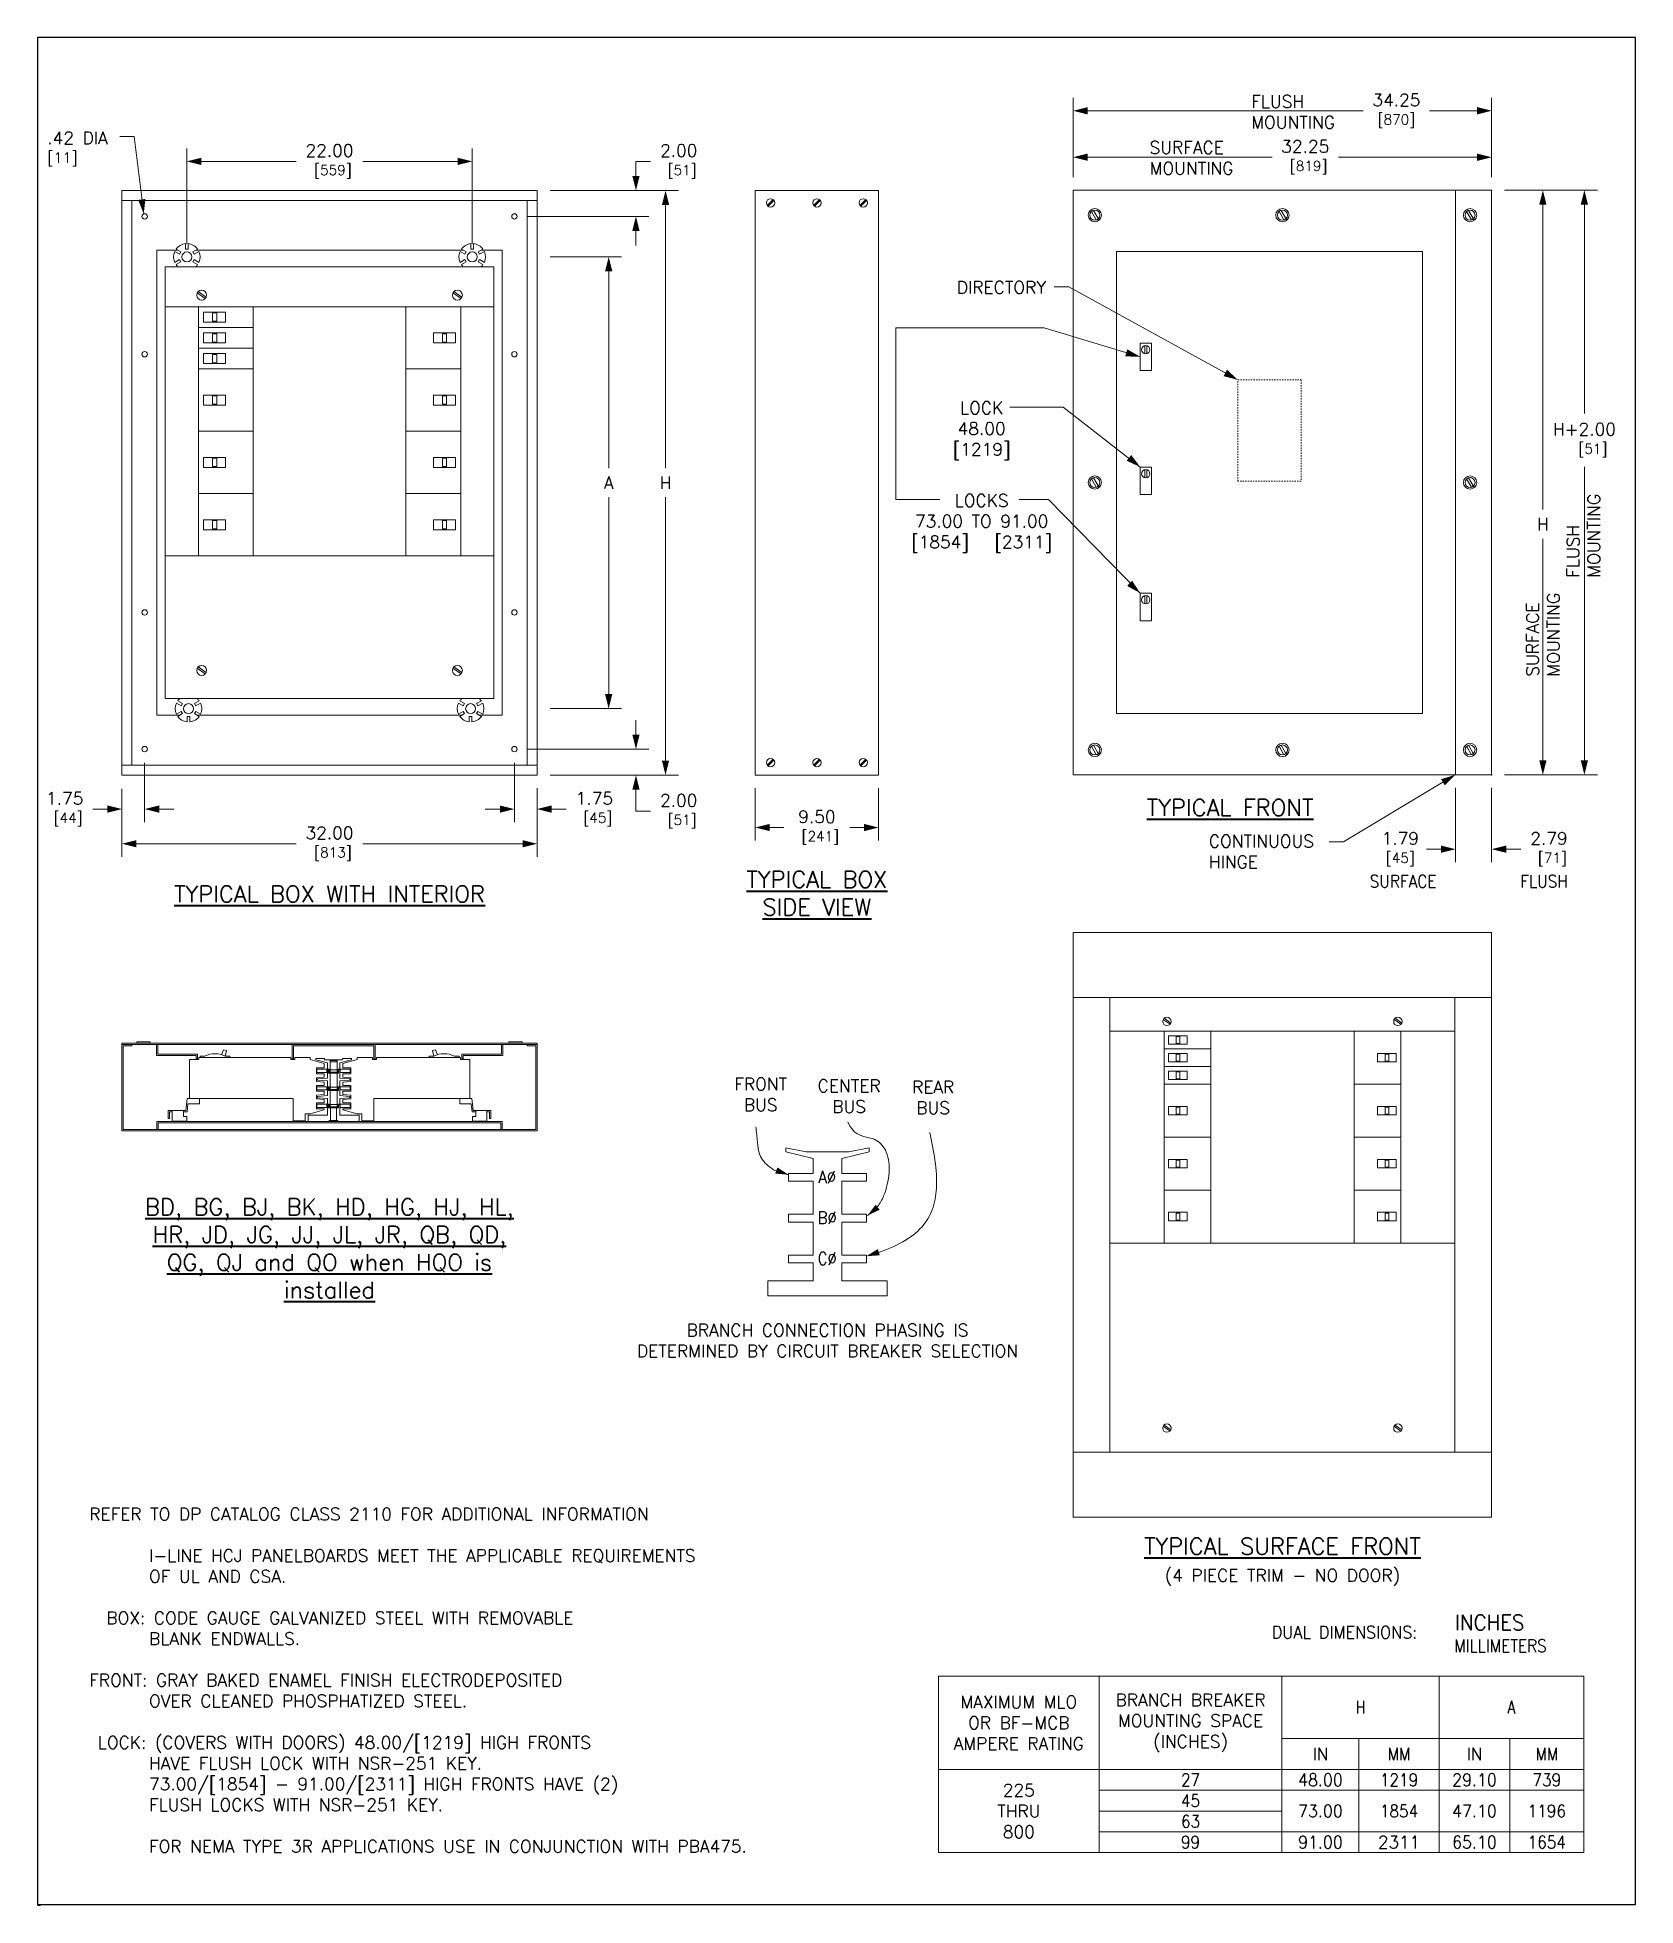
# Model space of a CAD drawing. Header units: inches. Extents: x 0 to 123, y 0 to 144.
# The model-space entities are those that its viewports show. They can reach past a viewport. Long polylines and large blocks are cut down to what shows.
import ezdxf
from ezdxf.enums import TextEntityAlignment as Align

# ---------------------------------------------------------------- set-up
doc = ezdxf.new("R2010")
doc.units = ezdxf.units.IN
doc.header["$MEASUREMENT"] = 0
doc.linetypes.add('HIDDEN2', pattern=[0.08, 0.035, -0.045])
for name, color, linetype, lineweight in [('CONTINUOUS1', 7, 'Continuous', 20), ('DIM', 2, 'Continuous', 20), ('HIDDEN1', 5, 'HIDDEN2', 20), ('TEXT1', 3, 'Continuous', 20), ('TEXT3', 82, 'Continuous', 40)]:
    doc.layers.add(name, color=color, linetype=linetype, lineweight=lineweight)
doc.layers.add('VIEWPORT', color=9, linetype='Continuous', plot=False)
doc.styles.add('RomanS', font='romans.shx')
doc.dimstyles.new('SchneiderElectric Dual Below', dxfattribs={"dimscale": 0, "dimtxt": 0.1, "dimasz": 0.07, "dimexe": 0.0625, "dimexo": 0.0625, "dimgap": 0.04, "dimtad": 0, "dimtih": 1, "dimtoh": 1, "dimrnd": 0.001, "dimzin": 4, "dimdsep": 46, "dimtxsty": 'RomanS', "dimblk": 'SEArrow', "dimcen": 0.09, "dimclrd": 256, "dimclre": 256, "dimclrt": 256, "dimadec": 0, "dimazin": 1, "dimtfac": 1, "dimtofl": 0, "dimtmove": 0, "dimatfit": 3, "dimldrblk": 'SEArrow', "dimfxl": 1, "dimtolj": 1, "dimtzin": 0, "dimlwd": -1, "dimlwe": -1, "dimarcsym": 0})

msp = doc.modelspace()

# ---------------------------------------------------------------- texts
at = {"layer": 'DIM', "style": 'RomanS'}
for s, width, p in [('SURFACE', 0.898877, (105.276, 78.857)), ('FLUSH', 0.897713, (116.144, 78.857))]:
    msp.add_text(s, height=0.96, dxfattribs=dict(at, width=width)).set_placement(p, align=Align.MIDDLE_CENTER)
at = {"layer": 'DIM', "char_height": 0.96, "width": 7.8333, "attachment_point": 4, "style": 'RomanS'}
for s, insert in [('FLUSH\\PMOUNTING', (93.57, 138.156)), ('SURFACE\\PMOUNTING', (85.737, 134.608))]:
    msp.add_mtext(s, dxfattribs=dict(at, insert=insert))
at = {"layer": 'DIM', "insert": (0.772, 136.627), "char_height": 0.96, "attachment_point": 1, "style": 'RomanS'}
msp.add_mtext('.42 DIA\\P{\\H0.8333x;[11]}', dxfattribs=at)
at = {"layer": 'DIM', "char_height": 0.96, "width": 7.8333, "attachment_point": 4, "rotation": 90, "style": 'RomanS'}
for s, insert in [('FLUSH\\PMOUNTING', (119.179, 102.26)), ('SURFACE\\PMOUNTING', (116.058, 94.633))]:
    msp.add_mtext(s, dxfattribs=dict(at, insert=insert))
at = {"layer": 'TEXT1', "style": 'RomanS'}
for s, width, p in [('AØ', 0.882523, (60.891, 56.068)), ('BØ', 0.882523, (60.891, 52.924)), ('CØ', 0.882523, (60.891, 49.781)), ('H', 0.8, (101.993, 15.2)), ('A', 0.8, (113.624, 15.2)), ('IN', 0.976187, (98.904, 11.6)), ('MM', 0.882523, (104.959, 11.6)), ('IN', 0.976187, (110.775, 11.6)), ('MM', 0.882523, (116.351, 11.6)), ('27', 0.882523, (88.89, 9.6)), ('48.00', 0.930783, (98.904, 9.6)), ('1219', 0.896304, (104.959, 9.6)), ('29.10', 0.930783, (110.775, 9.6)), ('739', 0.89305, (116.351, 9.6)), ('45', 0.882523, (88.89, 8)), ('73.00', 0.930783, (98.904, 7.2)), ('1854', 0.896304, (104.959, 7.2)), ('47.10', 0.930783, (110.775, 7.2)), ('1196', 0.896304, (116.351, 7.2)), ('63', 0.882523, (88.89, 6.4)), ('99', 0.882523, (88.89, 4.8)), ('91.00', 0.930783, (98.904, 4.8)), ('2311', 0.985087, (104.959, 4.8)), ('65.10', 0.930783, (110.775, 4.8)), ('1654', 0.896304, (116.351, 4.8))]:
    msp.add_text(s, height=0.96, dxfattribs=dict(at, width=width)).set_placement(p, align=Align.MIDDLE_CENTER)
for s, height, width, p in [('INCHES', 1.2, 0.925574, (109.286, 21.731)), ('DUAL DIMENSIONS:', 0.96, 0.939768, (95.151, 20.98)), ('MILLIMETERS', 0.96, 0.899561, (109.206, 19.931))]:
    msp.add_text(s, height=height, dxfattribs=dict(at, width=width)).set_placement(p, align=Align.MIDDLE_LEFT)
at = {"layer": 'TEXT1', "char_height": 0.96, "style": 'RomanS'}
for s, insert, attachment_point in [('DIRECTORY', (77.744, 124.625), 6), ('LOCK\\P48.00\\P[1219]', (72.789, 113.586), 5), ('LOCKS\\P73.00 TO 91.00\\P[1854]   [2311]', (72.789, 106.446), 5), ('CONTINUOUS\\PHINGE', (90.302, 82.427), 1), ('FRONT\\PBUS', (55.757, 62.43), 5), ('CENTER\\PBUS', (62.575, 62.29), 5), ('REAR\\PBUS', (69.05, 62.194), 5), ('BRANCH CONNECTION PHASING IS\\PDETERMINED BY CIRCUIT BREAKER SELECTION', (60.906, 43.457), 5), ('REFER TO DP CATALOG CLASS 2110 FOR ADDITIONAL INFORMATION\\P\\P       I-LINE HCJ PANELBOARDS MEET THE APPLICABLE REQUIREMENTS\\P       OF UL AND CSA.\\P\\P  BOX: CODE GAUGE GALVANIZED STEEL WITH REMOVABLE\\P       BLANK ENDWALLS.\\P\\PFRONT: GRAY BAKED ENAMEL FINISH ELECTRODEPOSITED\\P       OVER CLEANED PHOSPHATIZED STEEL. \\P\\P LOCK: (COVERS WITH DOORS) 48.00/[1219] HIGH FRONTS\\P       HAVE FLUSH LOCK WITH NSR-251 KEY.\\P       73.00/[1854] - 91.00/[2311] HIGH FRONTS HAVE (2) \\P       FLUSH LOCKS WITH NSR-251 KEY. \\P\\P       FOR NEMA TYPE 3R APPLICATIONS USE IN CONJUNCTION WITH PBA475.', (4, 4), 7), ('(4 PIECE TRIM - NO DOOR)', (95.973, 25.201), 5), ('MAXIMUM MLO\\POR BF-MCB\\PAMPERE RATING', (75.653, 14), 5), ('BRANCH BREAKER\\PMOUNTING SPACE\\P(INCHES)', (88.89, 14), 5), ('225\\PTHRU\\P800', (75.653, 7.2), 5)]:
    msp.add_mtext(s, dxfattribs=dict(at, insert=insert, attachment_point=attachment_point))
at = {"layer": 'TEXT3', "char_height": 1.28, "attachment_point": 5, "style": 'RomanS'}
for s, insert in [('{\\LTYPICAL FRONT}', (91.942, 84.535)), ('{\\LTYPICAL BOX\\PSIDE VIEW}', (60.093, 77.935)), ('{\\LTYPICAL BOX WITH INTERIOR}', (22.522, 77.878)), ('{\\LTYPICAL SURFACE FRONT}', (95.973, 27.61))]:
    msp.add_mtext(s, dxfattribs=dict(at, insert=insert))
at = {"layer": 'TEXT3', "insert": (22.516, 50.556), "char_height": 1.28, "width": 32.45228, "attachment_point": 5, "style": 'RomanS'}
msp.add_mtext('{\\LBD, BG, BJ, BK, HD, HG, HJ, HL, HR, JD, JG, JJ, JL, JR, QB, QD, QG, QJ and QO when HQO is installed}', dxfattribs=at)
at = {"layer": 'VIEWPORT', "insert": (0, -0.081), "char_height": 0.02, "attachment_point": 4, "style": 'RomanS'}
msp.add_mtext('\\A1;AWY 02-15-2019', dxfattribs=at)

# ---------------------------------------------------------------- blocks, each defined once
blk = doc.blocks.new('SEArrow')
at = {"linetype": 'ByBlock', "lineweight": -2}
blk.add_lwpolyline([(0, 0, 0, 0.5, 0), (-1, 0, 0.5, 0.5, 0)], format="xyseb", dxfattribs=at)
blk = doc.blocks.new('*D4')
at = {"layer": 'Defpoints', "color": 0, "transparency": 16777216}
for p in [(33.52, 134.34), (11.52, 126.98), (33.52, 126.98)]:
    blk.add_point(p, dxfattribs=at)
at = {"layer": 'DIM', "transparency": 16777216}
for p, q in [((11.52, 127.98), (11.52, 135.34)), ((12.64, 134.34), (19.96, 134.34)), ((32.4, 134.34), (25.08, 134.34)), ((33.52, 127.98), (33.52, 135.34))]:
    blk.add_line(p, q, dxfattribs=at)
at = {"layer": 'DIM', "transparency": 16777216, "xscale": 1.12, "yscale": 1.12, "zscale": 1.12, "rotation": 180}
blk.add_blockref('SEArrow', (11.52, 134.34), dxfattribs=at)
at = {"layer": 'DIM', "transparency": 16777216, "xscale": 1.12, "yscale": 1.12, "zscale": 1.12}
blk.add_blockref('SEArrow', (33.52, 134.34), dxfattribs=at)
at = {"layer": 'DIM', "transparency": 16777216, "insert": (22.52, 134.34), "char_height": 0.96, "attachment_point": 5, "style": 'RomanS'}
blk.add_mtext('\\A1;22.00\\P{\\H0.8x; [559]', dxfattribs=at)
blk = doc.blocks.new('*D5')
at = {"layer": 'Defpoints', "color": 0, "transparency": 16777216}
for p in [(38.58, 132.1), (46.14, 132.1), (36.77, 130.1)]:
    blk.add_point(p, dxfattribs=at)
at = {"layer": 'DIM', "transparency": 16777216}
for p, q in [((46.14, 133.22), (46.14, 134.34)), ((46.14, 134.34), (47.26, 134.34)), ((39.58, 132.1), (47.14, 132.1)), ((37.77, 130.1), (47.14, 130.1)), ((46.14, 128.98), (46.14, 127.86))]:
    blk.add_line(p, q, dxfattribs=at)
at = {"layer": 'DIM', "transparency": 16777216, "xscale": 1.12, "yscale": 1.12, "zscale": 1.12}
for p, rotation in [((46.14, 132.1), 270), ((46.14, 130.1), 90)]:
    blk.add_blockref('SEArrow', p, dxfattribs=dict(at, rotation=rotation))
at = {"layer": 'DIM', "transparency": 16777216, "insert": (49.44, 134.34), "char_height": 0.96, "attachment_point": 5, "style": 'RomanS'}
blk.add_mtext('\\A1;2.00\\P{\\H0.8x; [51]', dxfattribs=at)
blk = doc.blocks.new('*D6')
at = {"layer": 'Defpoints', "color": 0, "transparency": 16777216}
for p in [(38.52, 132.1), (38.52, 87.04), (48.42, 87.04)]:
    blk.add_point(p, dxfattribs=at)
at = {"layer": 'DIM', "transparency": 16777216}
for p, q in [((39.52, 132.1), (49.42, 132.1)), ((48.42, 130.98), (48.42, 110.69)), ((48.42, 88.16), (48.42, 108.45)), ((39.52, 87.04), (49.42, 87.04))]:
    blk.add_line(p, q, dxfattribs=at)
at = {"layer": 'DIM', "transparency": 16777216, "xscale": 1.12, "yscale": 1.12, "zscale": 1.12}
for p, rotation in [((48.42, 132.1), 90), ((48.42, 87.04), 270)]:
    blk.add_blockref('SEArrow', p, dxfattribs=dict(at, rotation=rotation))
at = {"layer": 'DIM', "transparency": 16777216, "insert": (48.42, 109.57), "char_height": 0.96, "attachment_point": 5, "style": 'RomanS'}
blk.add_mtext('\\A1;H', dxfattribs=at)
blk = doc.blocks.new('*D7')
at = {"layer": 'Defpoints', "color": 0, "transparency": 16777216}
for p in [(38.52, 126.98), (38.52, 92.16), (44.04, 92.16)]:
    blk.add_point(p, dxfattribs=at)
at = {"layer": 'DIM', "transparency": 16777216}
for p, q in [((39.52, 126.98), (45.04, 126.98)), ((44.04, 125.86), (44.04, 110.69)), ((44.04, 93.28), (44.04, 108.45)), ((39.52, 92.16), (45.04, 92.16))]:
    blk.add_line(p, q, dxfattribs=at)
at = {"layer": 'DIM', "transparency": 16777216, "xscale": 1.12, "yscale": 1.12, "zscale": 1.12}
for p, rotation in [((44.04, 126.98), 90), ((44.04, 92.16), 270)]:
    blk.add_blockref('SEArrow', p, dxfattribs=dict(at, rotation=rotation))
at = {"layer": 'DIM', "transparency": 16777216, "insert": (44.04, 109.57), "char_height": 0.96, "attachment_point": 5, "style": 'RomanS'}
blk.add_mtext('\\A1;A', dxfattribs=at)
blk = doc.blocks.new('*D8')
at = {"layer": 'Defpoints', "color": 0, "transparency": 16777216}
for p in [(6.52, 86.98), (38.52, 87.04), (6.52, 81.75)]:
    blk.add_point(p, dxfattribs=at)
at = {"layer": 'DIM', "transparency": 16777216}
for p, q in [((6.52, 85.98), (6.52, 80.75)), ((38.52, 86.04), (38.52, 80.75)), ((7.64, 81.75), (19.96, 81.75)), ((37.4, 81.75), (25.08, 81.75))]:
    blk.add_line(p, q, dxfattribs=at)
at = {"layer": 'DIM', "transparency": 16777216, "xscale": 1.12, "yscale": 1.12, "zscale": 1.12, "rotation": 180}
blk.add_blockref('SEArrow', (6.52, 81.75), dxfattribs=at)
at = {"layer": 'DIM', "transparency": 16777216, "xscale": 1.12, "yscale": 1.12, "zscale": 1.12}
blk.add_blockref('SEArrow', (38.52, 81.75), dxfattribs=at)
at = {"layer": 'DIM', "transparency": 16777216, "insert": (22.52, 81.75), "char_height": 0.96, "attachment_point": 5, "style": 'RomanS'}
blk.add_mtext('\\A1;32.00\\P{\\H0.8x; [813]', dxfattribs=at)
blk = doc.blocks.new('*D9')
at = {"layer": 'Defpoints', "color": 0, "transparency": 16777216}
for p in [(8.27, 88.98), (6.52, 86.98), (6.52, 84.42)]:
    blk.add_point(p, dxfattribs=at)
at = {"layer": 'DIM', "transparency": 16777216}
for p, q in [((8.27, 87.98), (8.27, 83.42)), ((6.52, 85.98), (6.52, 83.42)), ((5.4, 84.42), (4.28, 84.42)), ((9.39, 84.42), (10.51, 84.42))]:
    blk.add_line(p, q, dxfattribs=at)
at = {"layer": 'DIM', "transparency": 16777216, "xscale": 1.12, "yscale": 1.12, "zscale": 1.12}
blk.add_blockref('SEArrow', (6.52, 84.42), dxfattribs=at)
at = {"layer": 'DIM', "transparency": 16777216, "xscale": 1.12, "yscale": 1.12, "zscale": 1.12, "rotation": 180}
blk.add_blockref('SEArrow', (8.27, 84.42), dxfattribs=at)
at = {"layer": 'DIM', "transparency": 16777216, "insert": (2.11, 84.42), "char_height": 0.96, "attachment_point": 5, "style": 'RomanS'}
blk.add_mtext('\\A1;1.75\\P{\\H0.8x; [44]', dxfattribs=at)
blk = doc.blocks.new('*D10')
at = {"layer": 'Defpoints', "color": 0, "transparency": 16777216}
for p in [(36.77, 88.98), (38.52, 87.04), (38.52, 84.42)]:
    blk.add_point(p, dxfattribs=at)
at = {"layer": 'DIM', "transparency": 16777216}
for p, q in [((36.77, 87.98), (36.77, 83.42)), ((38.52, 86.04), (38.52, 83.42)), ((35.65, 84.42), (34.53, 84.42)), ((39.64, 84.42), (40.76, 84.42))]:
    blk.add_line(p, q, dxfattribs=at)
at = {"layer": 'DIM', "transparency": 16777216, "xscale": 1.12, "yscale": 1.12, "zscale": 1.12}
blk.add_blockref('SEArrow', (36.77, 84.42), dxfattribs=at)
at = {"layer": 'DIM', "transparency": 16777216, "xscale": 1.12, "yscale": 1.12, "zscale": 1.12, "rotation": 180}
blk.add_blockref('SEArrow', (38.52, 84.42), dxfattribs=at)
at = {"layer": 'DIM', "transparency": 16777216, "insert": (42.94, 84.42), "char_height": 0.96, "attachment_point": 5, "style": 'RomanS'}
blk.add_mtext('\\A1;1.75\\P{\\H0.8x; [45]', dxfattribs=at)
blk = doc.blocks.new('*D11')
at = {"layer": 'Defpoints', "color": 0, "transparency": 16777216}
for p in [(36.77, 89.04), (38.58, 87.04), (46.14, 87.04)]:
    blk.add_point(p, dxfattribs=at)
at = {"layer": 'DIM', "transparency": 16777216}
for p, q in [((46.14, 90.16), (46.14, 91.28)), ((37.77, 89.04), (47.14, 89.04)), ((39.58, 87.04), (47.14, 87.04)), ((46.14, 85.92), (46.14, 84.8)), ((46.14, 84.26), (46.14, 84.8)), ((47.26, 84.26), (46.14, 84.26))]:
    blk.add_line(p, q, dxfattribs=at)
at = {"layer": 'DIM', "transparency": 16777216, "xscale": 1.12, "yscale": 1.12, "zscale": 1.12}
for p, rotation in [((46.14, 89.04), 270), ((46.14, 87.04), 90)]:
    blk.add_blockref('SEArrow', p, dxfattribs=dict(at, rotation=rotation))
at = {"layer": 'DIM', "transparency": 16777216, "insert": (49.44, 84.26), "char_height": 0.96, "attachment_point": 5, "style": 'RomanS'}
blk.add_mtext('\\A1;2.00\\P{\\H0.8x; [51]', dxfattribs=at)
blk = doc.blocks.new('*D12')
at = {"layer": 'Defpoints', "color": 0, "transparency": 16777216}
for p in [(55.34, 87.04), (64.84, 87.04), (64.84, 83)]:
    blk.add_point(p, dxfattribs=at)
at = {"layer": 'DIM', "transparency": 16777216}
for p, q in [((55.34, 86.04), (55.34, 82)), ((64.84, 86.04), (64.84, 82)), ((56.46, 83), (57.55, 83)), ((63.72, 83), (62.64, 83))]:
    blk.add_line(p, q, dxfattribs=at)
at = {"layer": 'DIM', "transparency": 16777216, "xscale": 1.12, "yscale": 1.12, "zscale": 1.12, "rotation": 180}
blk.add_blockref('SEArrow', (55.34, 83), dxfattribs=at)
at = {"layer": 'DIM', "transparency": 16777216, "xscale": 1.12, "yscale": 1.12, "zscale": 1.12}
blk.add_blockref('SEArrow', (64.84, 83), dxfattribs=at)
at = {"layer": 'DIM', "transparency": 16777216, "insert": (60.09, 83), "char_height": 0.96, "attachment_point": 5, "style": 'RomanS'}
blk.add_mtext('\\A1;9.50\\P{\\H0.8x; [241]', dxfattribs=at)
blk = doc.blocks.new('*D13')
at = {"layer": 'Defpoints', "color": 0, "transparency": 16777216}
for p in [(112.1, 134.66), (79.85, 132.12), (112.1, 132.12)]:
    blk.add_point(p, dxfattribs=at)
at = {"layer": 'DIM', "transparency": 16777216}
for p, q in [((79.85, 133.12), (79.85, 135.66)), ((112.1, 133.12), (112.1, 135.66)), ((80.97, 134.66), (95.17, 134.66)), ((110.98, 134.66), (100.29, 134.66))]:
    blk.add_line(p, q, dxfattribs=at)
at = {"layer": 'DIM', "transparency": 16777216, "xscale": 1.12, "yscale": 1.12, "zscale": 1.12, "rotation": 180}
blk.add_blockref('SEArrow', (79.85, 134.66), dxfattribs=at)
at = {"layer": 'DIM', "transparency": 16777216, "xscale": 1.12, "yscale": 1.12, "zscale": 1.12}
blk.add_blockref('SEArrow', (112.1, 134.66), dxfattribs=at)
at = {"layer": 'DIM', "transparency": 16777216, "insert": (97.73, 134.66), "char_height": 0.96, "attachment_point": 5, "style": 'RomanS'}
blk.add_mtext('\\A1;32.25\\P{\\H0.8x; [819]', dxfattribs=at)
blk = doc.blocks.new('*D14')
at = {"layer": 'Defpoints', "color": 0, "transparency": 16777216}
for p in [(112.1, 138.24), (79.85, 132.12), (112.1, 132.12)]:
    blk.add_point(p, dxfattribs=at)
at = {"layer": 'DIM', "transparency": 16777216}
for p, q in [((79.85, 133.12), (79.85, 139.24)), ((80.97, 138.24), (102.2, 138.24)), ((110.98, 138.24), (107.32, 138.24)), ((112.1, 133.12), (112.1, 139.24))]:
    blk.add_line(p, q, dxfattribs=at)
at = {"layer": 'DIM', "transparency": 16777216, "xscale": 1.12, "yscale": 1.12, "zscale": 1.12, "rotation": 180}
blk.add_blockref('SEArrow', (79.85, 138.24), dxfattribs=at)
at = {"layer": 'DIM', "transparency": 16777216, "xscale": 1.12, "yscale": 1.12, "zscale": 1.12}
blk.add_blockref('SEArrow', (112.1, 138.24), dxfattribs=at)
at = {"layer": 'DIM', "transparency": 16777216, "insert": (104.76, 138.24), "char_height": 0.96, "attachment_point": 5, "style": 'RomanS'}
blk.add_mtext('\\A1;34.25\\P{\\H0.8x;[870]}', dxfattribs=at)
blk = doc.blocks.new('*D15')
at = {"layer": 'Defpoints', "color": 0, "transparency": 16777216}
for p in [(112.1, 132.12), (112.1, 87.06), (116.05, 87.06)]:
    blk.add_point(p, dxfattribs=at)
at = {"layer": 'DIM', "transparency": 16777216}
for p, q in [((113.1, 132.12), (117.05, 132.12)), ((116.05, 131), (116.05, 107.5)), ((116.05, 88.18), (116.05, 105.26)), ((113.1, 87.06), (117.05, 87.06))]:
    blk.add_line(p, q, dxfattribs=at)
at = {"layer": 'DIM', "transparency": 16777216, "xscale": 1.12, "yscale": 1.12, "zscale": 1.12}
for p, rotation in [((116.05, 132.12), 90), ((116.05, 87.06), 270)]:
    blk.add_blockref('SEArrow', p, dxfattribs=dict(at, rotation=rotation))
at = {"layer": 'DIM', "transparency": 16777216, "insert": (116.05, 106.38), "char_height": 0.96, "attachment_point": 5, "style": 'RomanS'}
blk.add_mtext('\\A1;H', dxfattribs=at)
blk = doc.blocks.new('*D16')
at = {"layer": 'Defpoints', "color": 0, "transparency": 16777216}
for p in [(112.1, 132.12), (112.1, 87.06), (119.25, 87.06)]:
    blk.add_point(p, dxfattribs=at)
at = {"layer": 'DIM', "transparency": 16777216}
for p, q in [((113.1, 132.12), (120.25, 132.12)), ((119.25, 131), (119.25, 114.91)), ((119.25, 88.18), (119.25, 110.81)), ((113.1, 87.06), (120.25, 87.06))]:
    blk.add_line(p, q, dxfattribs=at)
at = {"layer": 'DIM', "transparency": 16777216, "xscale": 1.12, "yscale": 1.12, "zscale": 1.12}
for p, rotation in [((119.25, 132.12), 90), ((119.25, 87.06), 270)]:
    blk.add_blockref('SEArrow', p, dxfattribs=dict(at, rotation=rotation))
at = {"layer": 'DIM', "transparency": 16777216, "insert": (119.25, 112.86), "char_height": 0.96, "attachment_point": 5, "style": 'RomanS'}
blk.add_mtext('\\A1;H+2.00\\P  {\\H0.8x;[51]}', dxfattribs=at)
blk = doc.blocks.new('*D17')
at = {"layer": 'Defpoints', "color": 0, "transparency": 16777216}
for p in [(109.31, 87.06), (112.1, 87.06), (112.1, 81.33)]:
    blk.add_point(p, dxfattribs=at)
at = {"layer": 'DIM', "transparency": 16777216}
for p, q in [((109.31, 86.06), (109.31, 80.33)), ((112.1, 86.06), (112.1, 80.33)), ((108.19, 81.33), (107.07, 81.33)), ((113.22, 81.33), (114.34, 81.33))]:
    blk.add_line(p, q, dxfattribs=at)
at = {"layer": 'DIM', "transparency": 16777216, "xscale": 1.12, "yscale": 1.12, "zscale": 1.12}
blk.add_blockref('SEArrow', (109.31, 81.33), dxfattribs=at)
at = {"layer": 'DIM', "transparency": 16777216, "xscale": 1.12, "yscale": 1.12, "zscale": 1.12, "rotation": 180}
blk.add_blockref('SEArrow', (112.1, 81.33), dxfattribs=at)
at = {"layer": 'DIM', "transparency": 16777216, "insert": (116.52, 81.33), "char_height": 0.96, "attachment_point": 5, "style": 'RomanS'}
blk.add_mtext('\\A1;2.79\\P{\\H0.8x; [71]', dxfattribs=at)
blk = doc.blocks.new('*D18')
at = {"layer": 'Defpoints', "color": 0, "transparency": 16777216}
for p in [(109.31, 87.06), (112.1, 87.06), (109.31, 81.33)]:
    blk.add_point(p, dxfattribs=at)
at = {"layer": 'DIM', "transparency": 16777216}
for p, q in [((109.31, 86.06), (109.31, 80.33)), ((112.1, 86.06), (112.1, 80.33)), ((108.19, 81.33), (107.07, 81.33)), ((113.22, 81.33), (114.34, 81.33))]:
    blk.add_line(p, q, dxfattribs=at)
at = {"layer": 'DIM', "transparency": 16777216, "xscale": 1.12, "yscale": 1.12, "zscale": 1.12}
blk.add_blockref('SEArrow', (109.31, 81.33), dxfattribs=at)
at = {"layer": 'DIM', "transparency": 16777216, "xscale": 1.12, "yscale": 1.12, "zscale": 1.12, "rotation": 180}
blk.add_blockref('SEArrow', (112.1, 81.33), dxfattribs=at)
at = {"layer": 'DIM', "transparency": 16777216, "insert": (105.06, 81.33), "char_height": 0.96, "attachment_point": 5, "style": 'RomanS'}
blk.add_mtext('\\A1;1.79\\P{\\H0.8x;[45]}', dxfattribs=at)

# ---------------------------------------------------------------- dimensions: what is measured, and where the dimension line sits
at = {"layer": 'DIM'}
dim = msp.add_linear_dim(base=(112.099, 138.236), p1=(79.849, 132.116), p2=(112.099, 132.116), text='34.25\\P{\\H0.8x;[870]}', dimstyle='SchneiderElectric Dual Below', override={"dimscale": 16, "dimtxt": 0.06, "dimpost": '\\P{\\H0.8x;'}, dxfattribs=at)
dim.commit()
dim.dimension.update_dxf_attribs({"geometry": '*D14', "text_midpoint": (104.757, 138.236), "dimtype": 160})
for base, p1, p2, picture, middle in [((33.52, 134.338), (11.524, 126.979), (33.52, 126.979), '*D4', (22.522, 134.338)), ((6.522, 84.42), (8.272, 88.981), (6.522, 86.981), '*D9', (2.106, 84.42)), ((38.522, 84.42), (36.772, 88.981), (38.522, 87.044), '*D10', (42.938, 84.42)), ((6.522, 81.745), (38.522, 87.044), (6.522, 86.981), '*D8', (22.522, 81.745)), ((64.843, 82.998), (55.343, 87.043), (64.843, 87.043), '*D12', (60.093, 82.998)), ((112.099, 81.335), (109.309, 87.06), (112.099, 87.06), '*D17', (116.515, 81.335))]:
    dim = msp.add_linear_dim(base=base, p1=p1, p2=p2, dimstyle='SchneiderElectric Dual Below', override={"dimscale": 16, "dimtxt": 0.06, "dimpost": '\\P{\\H0.8x;'}, dxfattribs=at)
    dim.commit()
    dim.dimension.update_dxf_attribs({"geometry": picture, "text_midpoint": middle})
dim = msp.add_linear_dim(base=(46.142, 132.099), p1=(36.772, 130.099), p2=(38.585, 132.099), angle=90, dimstyle='SchneiderElectric Dual Below', override={"dimscale": 16, "dimtxt": 0.06, "dimpost": '\\P{\\H0.8x;'}, dxfattribs=at)
dim.commit()
dim.dimension.update_dxf_attribs({"geometry": '*D5', "text_midpoint": (49.438, 134.339)})
dim = msp.add_linear_dim(base=(112.099, 134.665), p1=(79.849, 132.116), p2=(112.099, 132.116), dimstyle='SchneiderElectric Dual Below', override={"dimscale": 16, "dimtxt": 0.06, "dimpost": '\\P{\\H0.8x;'}, dxfattribs=at)
dim.commit()
dim.dimension.update_dxf_attribs({"geometry": '*D13', "text_midpoint": (97.732, 134.665), "dimtype": 160})
for base, p1, p2, text, picture, middle in [((48.416, 87.043), (38.522, 132.099), (38.522, 87.043), 'H', '*D6', (48.416, 109.571)), ((44.041, 92.163), (38.522, 126.979), (38.522, 92.163), 'A', '*D7', (44.041, 109.571))]:
    dim = msp.add_linear_dim(base=base, p1=p1, p2=p2, angle=90, text=text, dimstyle='SchneiderElectric Dual Below', override={"dimscale": 16, "dimtxt": 0.06, "dimpost": '\\P{\\H0.8x;'}, dxfattribs=at)
    dim.commit()
    dim.dimension.update_dxf_attribs({"geometry": picture, "text_midpoint": middle})
for base, text, picture, middle in [((116.046, 87.06), 'H', '*D15', (116.046, 106.377)), ((119.246, 87.06), 'H+2.00\\P  {\\H0.8x;[51]}', '*D16', (119.246, 112.861))]:
    dim = msp.add_linear_dim(base=base, p1=(112.099, 132.116), p2=(112.099, 87.06), angle=90, text=text, dimstyle='SchneiderElectric Dual Below', override={"dimscale": 16, "dimtxt": 0.06, "dimpost": '\\P{\\H0.8x;'}, dxfattribs=at)
    dim.commit()
    dim.dimension.update_dxf_attribs({"geometry": picture, "text_midpoint": middle, "dimtype": 160})
dim = msp.add_linear_dim(base=(46.142, 87.044), p1=(36.772, 89.043), p2=(38.585, 87.044), angle=90, dimstyle='SchneiderElectric Dual Below', override={"dimscale": 16, "dimtxt": 0.06, "dimpost": '\\P{\\H0.8x;', "dimtmove": 1}, dxfattribs=at)
dim.commit()
dim.dimension.update_dxf_attribs({"geometry": '*D11', "text_midpoint": (47.619, 84.262), "dimtype": 160})
dim = msp.add_linear_dim(base=(109.309, 81.335), p1=(112.099, 87.06), p2=(109.309, 87.06), text='1.79\\P{\\H0.8x;[45]}', dimstyle='SchneiderElectric Dual Below', override={"dimscale": 16, "dimtxt": 0.06, "dimpost": '\\P{\\H0.8x;'}, dxfattribs=at)
dim.commit()
dim.dimension.update_dxf_attribs({"geometry": '*D18', "text_midpoint": (105.058, 81.335)})

# ---------------------------------------------------------------- linework, layer by layer
at = {"layer": 'CONTINUOUS1'}
for p, q in [((38.522, 131.331), (6.522, 131.331)), ((7.29, 131.331), (7.29, 87.812)), ((37.754, 131.331), (37.754, 87.812)), ((56.261, 130.947), (56.709, 131.395)), ((56.773, 131.331), (56.325, 130.883)), ((59.837, 130.947), (60.285, 131.395)), ((60.349, 131.331), (59.901, 130.883)), ((63.403, 130.947), (63.851, 131.395)), ((63.915, 131.331), (63.467, 130.883)), ((109.309, 132.116), (109.309, 87.06)), ((81.249, 130.474), (81.622, 129.828)), ((81.404, 130.564), (81.843, 129.804)), ((95.71, 130.474), (96.083, 129.828)), ((95.865, 130.564), (96.304, 129.804)), ((110.171, 130.474), (110.544, 129.828)), ((110.326, 130.564), (110.765, 129.804)), ((32.838, 127.491), (12.206, 127.491)), ((12.325, 124.213), (12.945, 123.772)), ((12.403, 124.315), (13.016, 123.878)), ((32.037, 124.213), (32.657, 123.772)), ((32.115, 124.315), (32.728, 123.879)), ((9.85, 123.139), (35.194, 123.139)), ((12.41, 123.139), (12.41, 103.939)), ((16.634, 123.139), (16.634, 103.939)), ((28.41, 123.139), (28.41, 103.939)), ((32.634, 123.139), (32.634, 103.939)), ((12.41, 121.539), (16.634, 121.539)), ((12.41, 119.939), (16.634, 119.939)), ((85.366, 119.515), (85.366, 120.136)), ((85.519, 120.136), (85.519, 119.515)), ((12.41, 118.339), (16.634, 118.339)), ((28.41, 118.339), (32.634, 118.339)), ((12.41, 113.539), (16.634, 113.539)), ((28.41, 113.539), (32.634, 113.539)), ((81.249, 109.866), (81.622, 109.22)), ((81.404, 109.956), (81.843, 109.196)), ((85.366, 109.959), (85.366, 110.581)), ((85.519, 110.581), (85.519, 109.959)), ((110.171, 109.866), (110.544, 109.22)), ((110.326, 109.956), (110.765, 109.196)), ((12.41, 108.739), (16.634, 108.739)), ((28.41, 108.739), (32.634, 108.739)), ((9.85, 103.939), (35.194, 103.939)), ((85.366, 100.24), (85.366, 100.862)), ((85.519, 100.862), (85.519, 100.24)), ((12.325, 95.285), (12.945, 94.844)), ((12.403, 95.387), (13.016, 94.951)), ((32.037, 95.285), (32.657, 94.844)), ((32.115, 95.387), (32.728, 94.951)), ((12.331, 91.651), (32.713, 91.651)), ((81.404, 89.348), (81.843, 88.588)), ((95.865, 89.348), (96.304, 88.588)), ((110.326, 89.348), (110.765, 88.588)), ((56.261, 87.81), (56.709, 88.258)), ((56.773, 88.194), (56.325, 87.746)), ((59.837, 87.81), (60.285, 88.258)), ((60.349, 88.194), (59.901, 87.746)), ((63.403, 87.81), (63.851, 88.258)), ((63.915, 88.194), (63.467, 87.746)), ((81.249, 89.258), (81.622, 88.612)), ((95.71, 89.258), (96.083, 88.612)), ((110.171, 89.258), (110.544, 88.612)), ((38.522, 87.812), (6.522, 87.812)), ((79.849, 69.91), (112.097, 69.91)), ((82.678, 69.91), (82.678, 34.863)), ((109.268, 69.91), (109.268, 34.863)), ((86.782, 68.211), (87.309, 67.836)), ((86.848, 68.298), (87.37, 67.927)), ((104.585, 68.211), (105.112, 67.836)), ((104.651, 68.298), (105.172, 67.927)), ((82.678, 67.298), (109.268, 67.298)), ((86.854, 50.978), (86.854, 67.298)), ((90.445, 67.298), (90.445, 50.978)), ((101.502, 67.298), (101.502, 50.978)), ((105.092, 67.298), (105.092, 50.978)), ((22.568, 65.085), (22.568, 64.143)), ((22.568, 65.054), (23.1, 65.054)), ((22.568, 64.933), (23.1, 64.933)), ((23.1, 65.085), (23.1, 64.143)), ((86.854, 65.938), (90.445, 65.938)), ((22.568, 64.071), (22.568, 62.801)), ((23.1, 64.071), (23.1, 62.801)), ((86.854, 64.578), (90.445, 64.578)), ((22.568, 62.73), (22.568, 61.46)), ((23.1, 62.73), (23.1, 61.46)), ((86.854, 63.218), (90.445, 63.218)), ((101.502, 63.218), (105.092, 63.218)), ((22.599, 61.388), (22.599, 60.426)), ((23.07, 61.388), (23.07, 60.426)), ((86.854, 59.138), (90.445, 59.138)), ((101.502, 59.138), (105.092, 59.138)), ((86.854, 55.058), (90.445, 55.058)), ((101.502, 55.058), (105.092, 55.058)), ((82.678, 50.978), (109.268, 50.978)), ((86.782, 36.863), (87.309, 36.489)), ((86.848, 36.95), (87.37, 36.579)), ((104.585, 36.863), (105.112, 36.489)), ((104.651, 36.95), (105.172, 36.579)), ((79.849, 34.863), (112.097, 34.863))]:
    msp.add_line(p, q, dxfattribs=at)
for points in [[(6.522, 132.099), (38.522, 132.099), (38.522, 87.044), (6.522, 87.044)], [(55.343, 132.099), (55.343, 87.044), (64.843, 87.044), (64.843, 132.099)], [(112.099, 87.06), (79.849, 87.06), (79.849, 132.116), (112.099, 132.116)], [(106.771, 91.783), (83.177, 91.783), (83.177, 127.392), (106.771, 127.392)], [(35.194, 126.211), (9.85, 126.211), (9.85, 92.931), (35.194, 92.931)], [(14.51, 122.723), (14.51, 121.955), (12.812, 121.955), (12.812, 122.723)], [(13.822, 122.659), (13.822, 122.019), (13.502, 122.019), (13.502, 122.659)], [(14.51, 121.123), (14.51, 120.355), (12.812, 120.355), (12.812, 121.123)], [(13.822, 121.059), (13.822, 120.419), (13.502, 120.419), (13.502, 121.059)], [(32.232, 121.123), (32.232, 120.355), (30.533, 120.355), (30.533, 121.123)], [(31.544, 121.059), (31.544, 120.419), (31.224, 120.419), (31.224, 121.059)], [(14.51, 119.523), (14.51, 118.755), (12.812, 118.755), (12.812, 119.523)], [(85.871, 118.213), (85.014, 118.213), (85.014, 120.338), (85.871, 120.338)], [(13.822, 119.459), (13.822, 118.819), (13.502, 118.819), (13.502, 119.459)], [(14.51, 116.323), (14.51, 115.555), (12.812, 115.555), (12.812, 116.323)], [(13.822, 116.259), (13.822, 115.619), (13.502, 115.619), (13.502, 116.259)], [(32.232, 116.323), (32.232, 115.555), (30.533, 115.555), (30.533, 116.323)], [(31.544, 116.259), (31.544, 115.619), (31.224, 115.619), (31.224, 116.259)], [(14.51, 111.523), (14.51, 110.755), (12.812, 110.755), (12.812, 111.523)], [(13.822, 111.459), (13.822, 110.819), (13.502, 110.819), (13.502, 111.459)], [(32.232, 111.523), (32.232, 110.755), (30.533, 110.755), (30.533, 111.523)], [(31.544, 111.459), (31.544, 110.819), (31.224, 110.819), (31.224, 111.459)], [(85.872, 108.657), (85.014, 108.657), (85.014, 110.782), (85.872, 110.782)], [(14.51, 106.723), (14.51, 105.955), (12.812, 105.955), (12.812, 106.723)], [(13.822, 106.659), (13.822, 106.019), (13.502, 106.019), (13.502, 106.659)], [(32.232, 106.723), (32.232, 105.955), (30.533, 105.955), (30.533, 106.723)], [(31.544, 106.659), (31.544, 106.019), (31.224, 106.019), (31.224, 106.659)], [(85.871, 98.938), (85.014, 98.938), (85.014, 101.063), (85.871, 101.063)], [(79.849, 74.914), (112.097, 74.914), (112.097, 29.858), (79.849, 29.858)], [(38.522, 66.277), (6.522, 66.277), (6.522, 66.38), (38.522, 66.38)], [(88.639, 66.945), (88.639, 66.292), (87.196, 66.292), (87.196, 66.945)], [(88.055, 66.89), (88.055, 66.346), (87.783, 66.346), (87.783, 66.89)], [(22.116, 64.557), (22.116, 64.805), (21.027, 65.125), (21.027, 65.279), (19.844, 65.279), (19.844, 65.125), (19.537, 65.125), (19.537, 65.279), (12.441, 65.279), (12.441, 65.125), (11.724, 65.125), (11.724, 62.104), (19.729, 62.104), (19.729, 60.406), (20.65, 60.406), (20.65, 60.928), (21.027, 60.928), (22.116, 61.248), (22.116, 61.327), (21.508, 61.327), (21.508, 61.788), (22.116, 61.788), (22.116, 62.038), (21.508, 62.089), (21.508, 62.367), (22.116, 62.418), (22.116, 62.668), (21.508, 62.668), (21.508, 63.129), (22.116, 63.129), (22.116, 63.379), (21.508, 63.43), (21.508, 63.708), (22.116, 63.76), (22.116, 64.01), (21.508, 64.01), (21.508, 64.47), (22.116, 64.47)], [(23.53, 65.208), (24.206, 65.208), (24.206, 65.085), (23.305, 64.86), (23.305, 64.368), (23.182, 64.368), (23.182, 64.143), (22.486, 64.143), (22.486, 64.368), (22.363, 64.368), (22.363, 64.86), (21.462, 65.085), (21.462, 65.208), (22.138, 65.208), (22.138, 65.085), (23.53, 65.085)], [(23.557, 64.557), (23.557, 64.805), (24.646, 65.125), (24.646, 65.279), (25.829, 65.279), (25.829, 65.125), (26.136, 65.125), (26.136, 65.279), (32.608, 65.279), (32.608, 65.125), (33.325, 65.125), (33.325, 62.104), (25.944, 62.104), (25.944, 60.406), (25.023, 60.406), (25.023, 60.928), (24.646, 60.928), (23.557, 61.248), (23.557, 61.327), (24.165, 61.327), (24.165, 61.788), (23.557, 61.788), (23.557, 62.038), (24.165, 62.089), (24.165, 62.367), (23.557, 62.418), (23.557, 62.668), (24.165, 62.668), (24.165, 63.129), (23.557, 63.129), (23.557, 63.379), (24.165, 63.43), (24.165, 63.708), (23.557, 63.76), (23.557, 64.01), (24.165, 64.01), (24.165, 64.47), (23.557, 64.47)], [(88.639, 65.585), (88.639, 64.932), (87.196, 64.932), (87.196, 65.585)], [(88.055, 65.53), (88.055, 64.986), (87.783, 64.986), (87.783, 65.53)], [(104.75, 65.585), (104.75, 64.932), (103.307, 64.932), (103.307, 65.585)], [(104.166, 65.53), (104.166, 64.986), (103.893, 64.986), (103.893, 65.53)], [(22.322, 64.368), (21.554, 64.368), (21.554, 64.112), (22.322, 64.112)], [(22.363, 64.337), (22.363, 63.675), (21.585, 63.62), (21.585, 63.518), (22.363, 63.464), (22.363, 63.027), (22.486, 63.027), (22.486, 62.801), (23.182, 62.801), (23.182, 63.027), (23.305, 63.027), (23.305, 63.464), (24.083, 63.518), (24.083, 63.62), (23.305, 63.675), (23.305, 64.337)], [(23.346, 64.112), (24.114, 64.112), (24.114, 64.368), (23.346, 64.368)], [(88.639, 64.225), (88.639, 63.572), (87.196, 63.572), (87.196, 64.225)], [(88.055, 64.17), (88.055, 63.626), (87.783, 63.626), (87.783, 64.17)], [(22.322, 63.027), (21.554, 63.027), (21.554, 62.771), (22.322, 62.771)], [(22.363, 62.996), (22.363, 62.334), (21.585, 62.279), (21.585, 62.177), (22.363, 62.122), (22.363, 61.685), (22.486, 61.685), (22.486, 61.46), (23.182, 61.46), (23.182, 61.685), (23.305, 61.685), (23.305, 62.122), (24.083, 62.177), (24.083, 62.279), (23.305, 62.334), (23.305, 62.996)], [(23.346, 62.771), (24.114, 62.771), (24.114, 63.027), (23.346, 63.027)], [(20.868, 60.344), (24.8, 60.344), (24.8, 60.835), (23.305, 60.835), (23.305, 61.655), (22.363, 61.655), (22.363, 60.835), (20.868, 60.835)], [(22.322, 61.685), (21.554, 61.685), (21.554, 61.429), (22.322, 61.429)], [(23.346, 61.429), (24.114, 61.429), (24.114, 61.685), (23.346, 61.685)], [(88.639, 61.505), (88.639, 60.852), (87.196, 60.852), (87.196, 61.505)], [(88.055, 61.45), (88.055, 60.906), (87.783, 60.906), (87.783, 61.45)], [(104.75, 61.505), (104.75, 60.852), (103.307, 60.852), (103.307, 61.505)], [(104.166, 61.45), (104.166, 60.906), (103.893, 60.906), (103.893, 61.45)], [(57.69, 58.305), (57.69, 58.017), (59.802, 57.489), (59.802, 56.337), (57.907, 56.337), (57.906, 55.737), (59.802, 55.737), (59.802, 53.193), (57.907, 53.193), (57.907, 52.593), (59.802, 52.593), (59.802, 50.049), (57.907, 50.049), (57.907, 49.449), (59.802, 49.449), (59.802, 48.057), (56.298, 48.057), (56.298, 46.905), (65.514, 46.905), (65.514, 48.057), (62.01, 48.057), (62.01, 49.449), (63.906, 49.449), (63.906, 50.049), (62.01, 50.049), (62.01, 52.593), (63.906, 52.593), (63.906, 53.193), (62.01, 53.193), (62.01, 55.737), (63.906, 55.737), (63.906, 56.337), (62.01, 56.337), (62.01, 57.489), (64.122, 58.017), (64.122, 58.305), (62.538, 58.017), (59.274, 58.017)], [(88.639, 57.425), (88.639, 56.772), (87.196, 56.772), (87.196, 57.425)], [(88.055, 57.37), (88.055, 56.826), (87.783, 56.826), (87.783, 57.37)], [(104.75, 57.425), (104.75, 56.772), (103.307, 56.772), (103.307, 57.425)], [(104.166, 57.37), (104.166, 56.826), (103.893, 56.826), (103.893, 57.37)], [(88.639, 53.345), (88.639, 52.692), (87.196, 52.692), (87.196, 53.345)], [(88.055, 53.29), (88.055, 52.746), (87.783, 52.746), (87.783, 53.29)], [(104.75, 53.345), (104.75, 52.692), (103.307, 52.692), (103.307, 53.345)], [(104.166, 53.29), (104.166, 52.746), (103.893, 52.746), (103.893, 53.29)], [(69.463, 17.6), (81.844, 17.6), (81.844, 10.4), (69.463, 10.4)], [(81.844, 17.6), (95.937, 17.6), (95.937, 10.4), (81.844, 10.4)], [(95.937, 17.6), (108.049, 17.6), (108.049, 12.8), (95.937, 12.8)], [(108.049, 17.6), (119.2, 17.6), (119.2, 12.8), (108.049, 12.8)], [(95.937, 12.8), (101.87, 12.8), (101.87, 10.4), (95.937, 10.4)], [(101.87, 12.8), (108.049, 12.8), (108.049, 10.4), (101.87, 10.4)], [(108.049, 12.8), (113.502, 12.8), (113.502, 10.4), (108.049, 10.4)], [(113.502, 12.8), (119.2, 12.8), (119.2, 10.4), (113.502, 10.4)], [(69.463, 10.4), (81.844, 10.4), (81.844, 4), (69.463, 4)], [(81.844, 10.4), (95.937, 10.4), (95.937, 8.8), (81.844, 8.8)], [(95.937, 10.4), (101.87, 10.4), (101.87, 8.8), (95.937, 8.8)], [(101.87, 10.4), (108.049, 10.4), (108.049, 8.8), (101.87, 8.8)], [(108.049, 10.4), (113.502, 10.4), (113.502, 8.8), (108.049, 8.8)], [(113.502, 10.4), (119.2, 10.4), (119.2, 8.8), (113.502, 8.8)], [(81.844, 8.8), (95.937, 8.8), (95.937, 7.2), (81.844, 7.2)], [(95.937, 8.8), (101.87, 8.8), (101.87, 5.6), (95.937, 5.6)], [(101.87, 8.8), (108.049, 8.8), (108.049, 5.6), (101.87, 5.6)], [(108.049, 8.8), (113.502, 8.8), (113.502, 5.6), (108.049, 5.6)], [(113.502, 8.8), (119.2, 8.8), (119.2, 5.6), (113.502, 5.6)], [(81.844, 7.2), (95.937, 7.2), (95.937, 5.6), (81.844, 5.6)], [(81.844, 5.6), (95.937, 5.6), (95.937, 4), (81.844, 4)], [(95.937, 5.6), (101.87, 5.6), (101.87, 4), (95.937, 4)], [(101.87, 5.6), (108.049, 5.6), (108.049, 4), (101.87, 4)], [(108.049, 5.6), (113.502, 5.6), (113.502, 4), (108.049, 4)], [(113.502, 5.6), (119.2, 5.6), (119.2, 4), (113.502, 4)]]:
    msp.add_lwpolyline(points, close=True, dxfattribs=at)
for points in [[(10.842, 127.491), (9.21, 127.491), (9.21, 91.651), (10.967, 91.651)], [(34.077, 91.651), (35.834, 91.651), (35.834, 127.491), (34.202, 127.491)], [(6.522, 66.277), (6.522, 59.621), (38.522, 59.621), (38.522, 66.277)], [(37.754, 66.277), (37.754, 66.175), (38.42, 66.175), (38.42, 59.724), (6.624, 59.724), (6.624, 66.175), (7.29, 66.175), (7.29, 66.277)], [(7.674, 66.38), (7.674, 66.482), (8.698, 66.482), (8.698, 66.38)], [(9.172, 66.277), (9.172, 65.432), (12.231, 65.432), (12.231, 65.176), (12.333, 65.176), (12.333, 65.535), (9.274, 65.535), (9.274, 66.277)], [(26.034, 66.277), (26.034, 65.176), (25.932, 65.176), (25.932, 66.175), (19.736, 66.175), (19.736, 65.176), (19.634, 65.176), (19.634, 66.277)], [(35.77, 66.277), (35.77, 65.535), (32.711, 65.535), (32.711, 65.176), (32.813, 65.176), (32.813, 65.432), (35.872, 65.432), (35.872, 66.277)], [(36.346, 66.38), (36.346, 66.482), (37.37, 66.482), (37.37, 66.38)], [(14.489, 65.381), (14.581, 65.804), (14.359, 65.866), (14.201, 65.493)], [(30.56, 65.381), (30.468, 65.804), (30.69, 65.866), (30.848, 65.493)], [(22.445, 64.337), (22.445, 64.071), (23.223, 64.071), (23.223, 64.337)], [(12.492, 62.104), (12.492, 61.695), (11.605, 61.695), (11.536, 61.08), (11.263, 61.08), (11.263, 61.183), (11.263, 60.722), (11.519, 60.722), (11.519, 60.364), (10.393, 60.364), (10.393, 61.183), (10.393, 61.08), (10.188, 61.08), (10.188, 60.568), (10.086, 60.568), (10.086, 61.183), (11.445, 61.183), (11.548, 62.104), (12.492, 62.104)], [(22.445, 62.996), (22.445, 62.73), (23.223, 62.73), (23.223, 62.996)], [(32.557, 62.104), (32.557, 61.695), (33.444, 61.695), (33.513, 61.08), (33.786, 61.08), (33.786, 61.183), (33.786, 60.722), (33.53, 60.722), (33.53, 60.364), (34.656, 60.364), (34.656, 61.183), (34.656, 61.08), (34.861, 61.08), (34.861, 60.568), (34.964, 60.568), (34.964, 61.183), (33.604, 61.183), (33.501, 62.104), (32.557, 62.104)], [(22.445, 61.655), (22.445, 61.388), (23.223, 61.388), (23.223, 61.655)], [(35.834, 59.724), (35.834, 60.344), (9.21, 60.344), (9.21, 59.724), (9.312, 59.724), (9.312, 60.241), (35.732, 60.241), (35.732, 59.724)], [(22.506, 60.344), (22.506, 60.426), (23.162, 60.426), (23.162, 60.344)]]:
    msp.add_lwpolyline(points, dxfattribs=at)
for points in [[(12.201, 126.211, 0.0561278), (12.355, 126.381), (11.992, 126.591), (12.094, 126.768), (12.457, 126.559, 0.214985), (12.457, 127.4), (12.094, 127.19), (11.992, 127.368), (12.355, 127.578, 0.2148924), (11.626, 127.998), (11.626, 127.579), (11.421, 127.579), (11.421, 127.998, 0.2149495), (10.693, 127.577), (11.056, 127.368), (10.954, 127.19), (10.59, 127.4, 0.2149142), (10.59, 126.559), (10.954, 126.768), (11.056, 126.591), (10.693, 126.381, 0.0561507), (10.847, 126.211)], [(34.197, 126.211, 0.0561507), (34.351, 126.381), (33.988, 126.591), (34.09, 126.768), (34.454, 126.559, 0.2149514), (34.454, 127.4), (34.09, 127.19), (33.988, 127.368), (34.351, 127.578, 0.2149163), (33.623, 127.998), (33.623, 127.579), (33.418, 127.579), (33.418, 127.998, 0.2149495), (32.689, 127.577), (33.052, 127.368), (32.95, 127.19), (32.587, 127.4, 0.2149142), (32.587, 126.559), (32.95, 126.768), (33.052, 126.591), (32.689, 126.381, 0.0561507), (32.843, 126.211)], [(12.326, 92.931, -0.0561247), (12.48, 92.762), (12.117, 92.552), (12.219, 92.374), (12.582, 92.584, -0.2149514), (12.582, 91.743), (12.219, 91.952), (12.117, 91.775), (12.48, 91.565, -0.2149163), (11.751, 91.145), (11.751, 91.564), (11.546, 91.564), (11.546, 91.145, -0.2149495), (10.818, 91.565), (11.181, 91.775), (11.079, 91.952), (10.715, 91.743, -0.2149142), (10.715, 92.584), (11.079, 92.374), (11.181, 92.552), (10.818, 92.762, -0.0561247), (10.972, 92.931)], [(34.072, 92.931, -0.0561189), (34.226, 92.762), (33.863, 92.552), (33.965, 92.374), (34.329, 92.584, -0.2149514), (34.329, 91.743), (33.965, 91.952), (33.863, 91.775), (34.226, 91.565, -0.2149163), (33.498, 91.145), (33.498, 91.564), (33.293, 91.564), (33.293, 91.145, -0.2149163), (32.564, 91.565), (32.927, 91.775), (32.825, 91.952), (32.462, 91.743, -0.2149142), (32.462, 92.584), (32.825, 92.374), (32.927, 92.552), (32.564, 92.761, -0.0561507), (32.718, 92.931)], [(14.847, 65.279), (14.847, 65.381), (14.489, 65.381, 0.2322535), (12.902, 65.381), (12.543, 65.381), (12.543, 65.279)], [(30.202, 65.279), (30.202, 65.381), (30.56, 65.381, -0.2322535), (32.148, 65.381), (32.506, 65.381), (32.506, 65.279)]]:
    msp.add_lwpolyline(points, format="xyb", dxfattribs=at)
for centre, radius in [((56.517, 131.139), 0.32), ((60.093, 131.139), 0.32), ((63.659, 131.139), 0.32), ((8.272, 130.099), 0.21), ((36.772, 130.099), 0.21), ((81.513, 130.196), 0.512), ((81.513, 130.196), 0.384), ((95.974, 130.196), 0.512), ((95.974, 130.196), 0.384), ((110.435, 130.196), 0.512), ((110.435, 130.196), 0.384), ((11.524, 126.979), 0.384), ((33.52, 126.979), 0.384), ((12.666, 124.035), 0.384), ((32.378, 124.035), 0.384), ((8.272, 119.478), 0.21), ((36.772, 119.478), 0.21), ((85.443, 119.826), 0.32), ((81.513, 109.588), 0.512), ((81.513, 109.588), 0.384), ((85.443, 110.27), 0.32), ((110.435, 109.588), 0.512), ((110.435, 109.588), 0.384), ((85.443, 100.551), 0.32), ((8.272, 99.578), 0.21), ((36.772, 99.578), 0.21), ((12.666, 95.107), 0.384), ((32.378, 95.107), 0.384), ((11.649, 92.163), 0.384), ((33.395, 92.163), 0.384), ((81.513, 88.98), 0.512), ((81.513, 88.98), 0.384), ((95.974, 88.98), 0.512), ((95.974, 88.98), 0.384), ((110.435, 88.98), 0.512), ((110.435, 88.98), 0.384), ((8.272, 89.043), 0.21), ((36.772, 89.043), 0.21), ((56.517, 88.002), 0.32), ((60.093, 88.002), 0.32), ((63.659, 88.002), 0.32), ((87.072, 68.06), 0.326), ((104.874, 68.06), 0.326), ((87.072, 36.713), 0.326), ((104.874, 36.713), 0.326)]:
    msp.add_circle(centre, radius, dxfattribs=at)
at = {"layer": 'DIM'}
msp.add_lwpolyline([(8.202, 130.298), (7.468, 136.26), (6.348, 136.26)], dxfattribs=at)
at = {"layer": 'HIDDEN1'}
msp.add_lwpolyline([(97.406, 109.701), (92.548, 109.701), (92.548, 117.497), (97.406, 117.497)], close=True, dxfattribs=at)
at = {"layer": 'TEXT1'}
for points in [[(91.566, 118.037), (79.504, 124.675), (78.384, 124.675)], [(85.014, 119.276), (77.599, 121.513), (66.171, 121.513), (66.171, 108.283), (69.57, 108.283)], [(85.014, 110.782), (79.076, 115.408), (74.956, 115.408)], [(85.014, 101.063), (77.942, 108.269), (75.691, 108.269)], [(108.348, 86.485), (100.685, 81.903), (99.565, 81.903)]]:
    msp.add_lwpolyline(points, dxfattribs=at)
for points, knots in [([(55.383, 59.931), (55.429, 59.538), (55.512, 58.824), (55.576, 57.883), (55.973, 57.255), (56.452, 56.798), (57.097, 56.402), (57.63, 56.296), (57.907, 56.24)], [0, 0, 0, 0, 1.1946312, 2.1677291, 2.7633202, 3.3702743, 4.1493141, 4.9901581, 4.9901581, 4.9901581, 4.9901581]), ([(62.468, 60.313), (62.593, 60.08), (62.832, 59.634), (63.606, 59.11), (64.721, 59.08), (65.628, 57.903), (65.724, 56.313), (65.403, 54.87), (64.794, 53.72), (64.266, 53.311), (63.995, 53.101)], [0, 0, 0, 0, 0.7850759, 1.4995001, 2.694154, 3.9274728, 5.5113251, 7.3537147, 8.3174494, 9.3350325, 9.3350325, 9.3350325, 9.3350325]), ([(68.789, 59.507), (69.087, 58.075), (69.5, 56.085), (69.091, 53.557), (68.201, 52.06), (66.641, 50.943), (65.125, 50.312), (64.157, 50.034), (63.906, 49.962)], [0, 0, 0, 0, 4.3425534, 6.0317081, 7.5527008, 9.4348736, 11.6727077, 12.4558108, 12.4558108, 12.4558108, 12.4558108])]:
    msp.add_open_spline(points, degree=3, knots=knots, dxfattribs=at)
for p in [(112.099, 132.116), (112.099, 87.06)]:
    msp.add_point(p, dxfattribs=at)
at = {"layer": 'VIEWPORT'}
msp.add_lwpolyline([(0, 0), (123.2, 0), (123.2, 143.898), (0, 143.898)], close=True, dxfattribs=at)

# ---------------------------------------------------------------- block references
at = {"layer": 'DIM', "xscale": 1.12, "yscale": 1.12, "zscale": 1.12, "rotation": 277.8694512901485}
msp.add_blockref('SEArrow', (8.202, 130.297), dxfattribs=at)
at = {"layer": 'TEXT1'}
for p, xscale, yscale, zscale, rotation in [((85.014, 119.276), 1.119999999999987, 1.119999999999987, 1.119999999999987, 343.9941920703453), ((92.548, 117.497), 1.12, 1.12, 1.12, 331.1752868387794), ((85.014, 110.782), 1.120000000000008, 1.120000000000008, 1.120000000000008, 320.8420446246809), ((85.014, 101.063), 1.119999999999994, 1.119999999999994, 1.119999999999994, 317.2088160061688), ((109.309, 87.06), 1.12, 1.12, 1.12, 30.87694191502571)]:
    msp.add_blockref('SEArrow', p, dxfattribs=dict(at, xscale=xscale, yscale=yscale, zscale=zscale, rotation=rotation))
for p, rotation in [((57.907, 56.24), 340.9735250804282), ((63.995, 53.101), 219.1809995471944), ((63.906, 49.962), 197.8601234535801)]:
    msp.add_blockref('SEArrow', p, dxfattribs=dict(at, rotation=rotation))

msp.set_redraw_order([(e.dxf.handle, doc.entitydb.next_handle()) for e in msp.query("TEXT MTEXT ATTDEF DIMENSION ARC_DIMENSION")])  # texts and dimensions are drawn at this point

doc.saveas('drawing.dxf')
